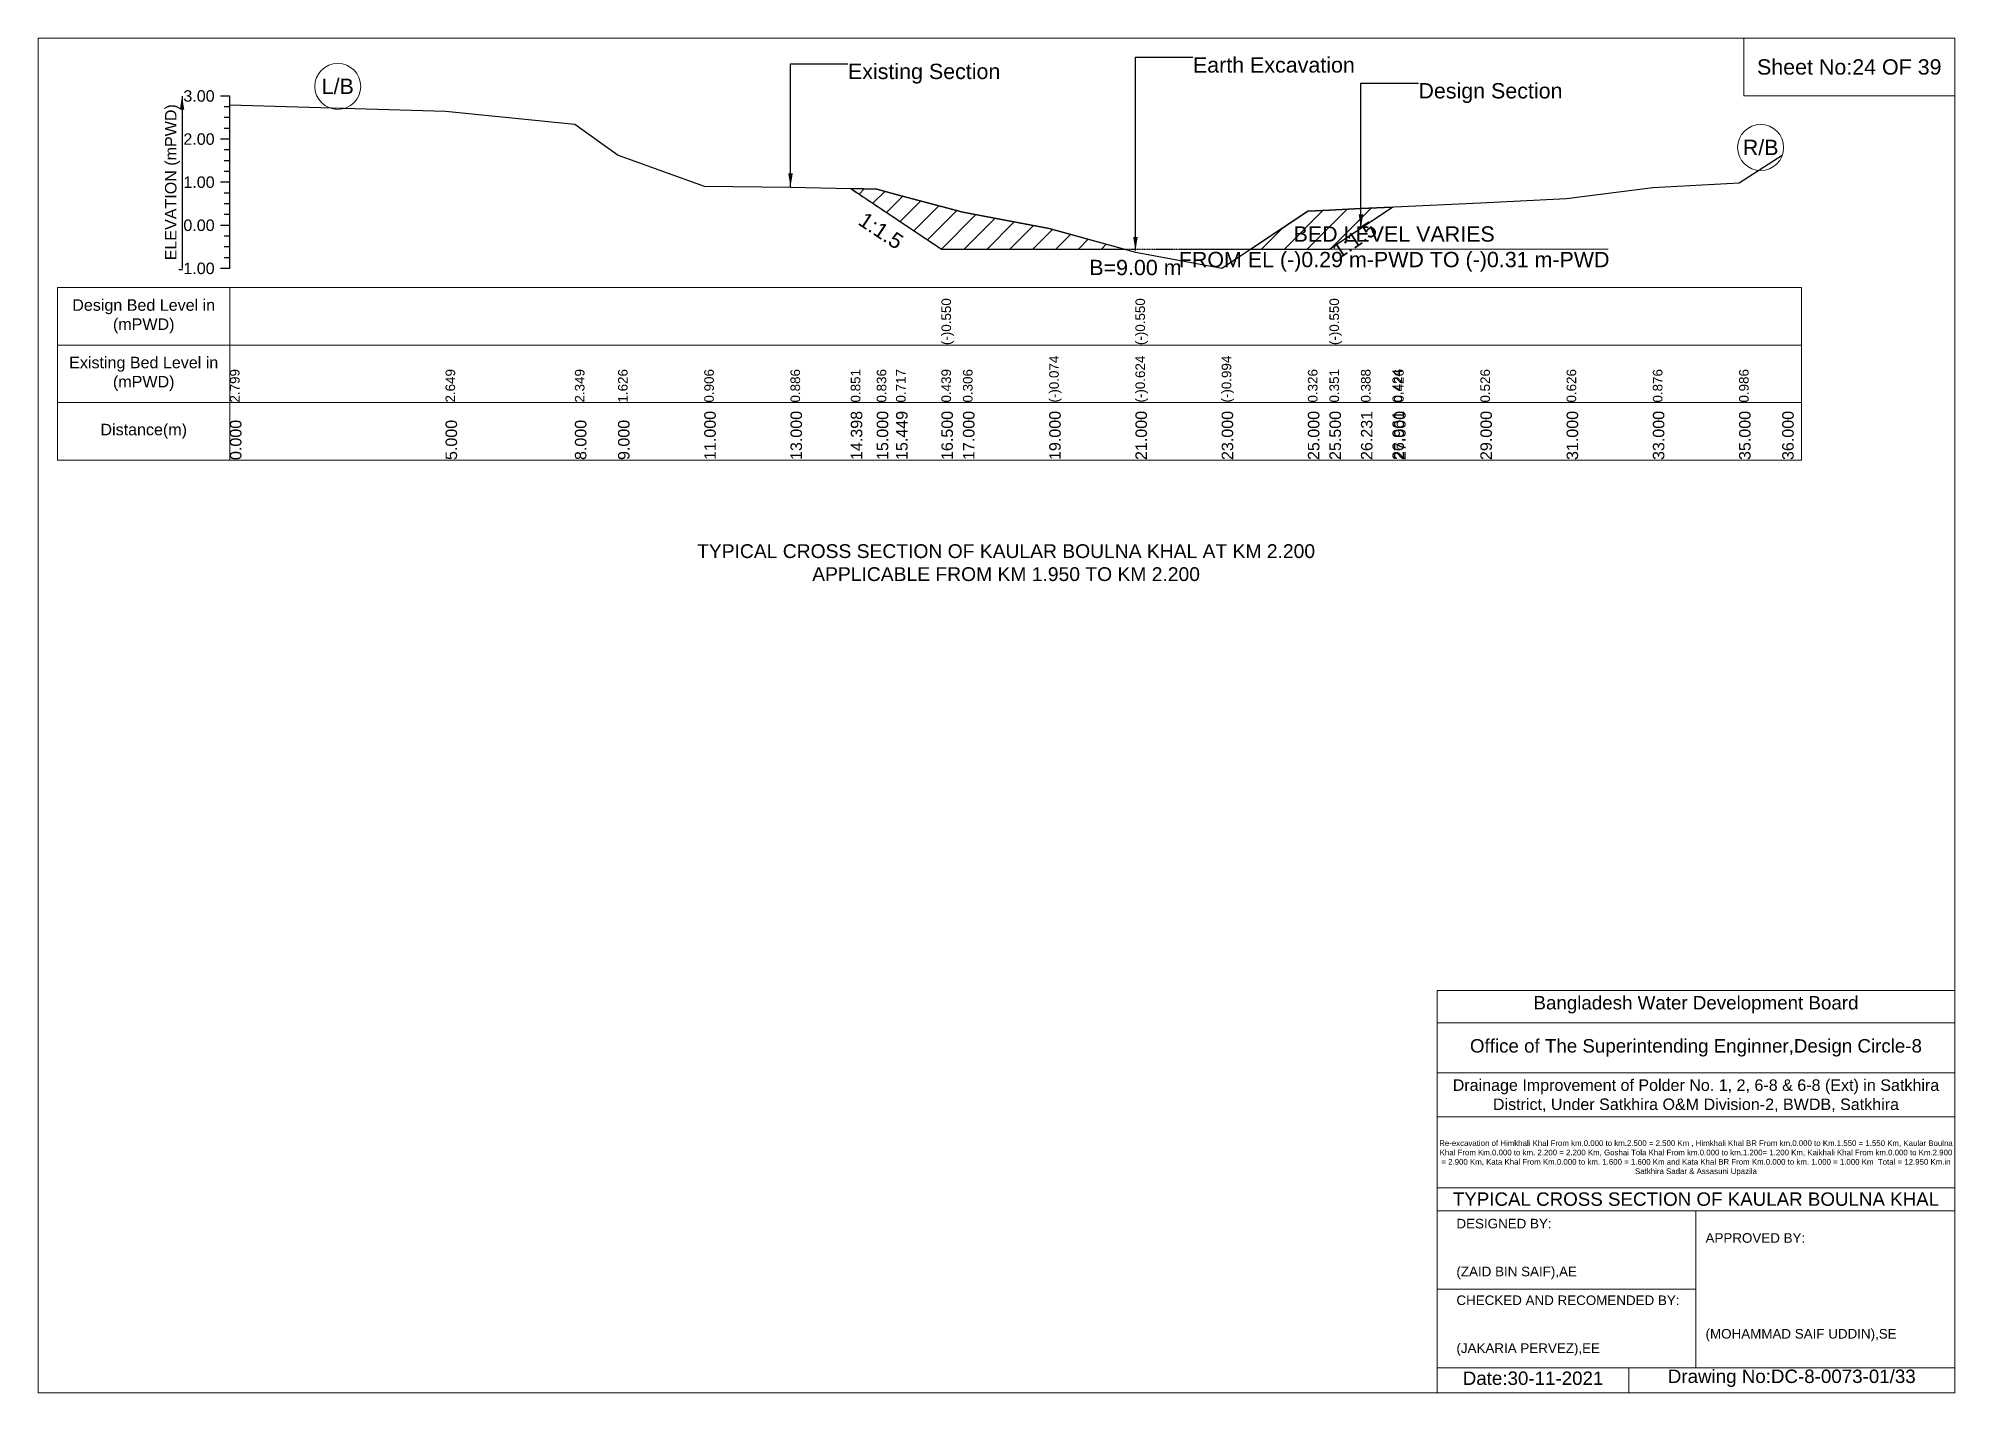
# Model space of a CAD drawing. Header units: inches. Extents: x 93000 to 486000, y -4242 to 0.
# Drawn here: x 330000 to 336000, y -4242 to 0 of the extents above; entities that cross this region are included whole.
import ezdxf

# ---------------------------------------------------------------- set-up
doc = ezdxf.new("R2010")
doc.units = ezdxf.units.IN
doc.header["$LTSCALE"] = 7
doc.header["$MEASUREMENT"] = 0
doc.linetypes.add('DASHED', pattern=[0.75, 0.5, -0.25])
for name, color, linetype, lineweight in [('Cross section Data Border', 7, 'Continuous', 9), ('Cross Section Labels', 7, 'Continuous', 9), ('Design_Bed_Level for Xsection', 7, 'DASHED', 25), ('Existing_Bed_Level for Xsection', 7, 'Continuous', 25), ('Long Section Labels', 7, 'Continuous', 9)]:
    doc.layers.add(name, color=color, linetype=linetype, lineweight=lineweight)
doc.styles.get("Standard").update_dxf_attribs({"font": 'arial.ttf'})
doc.dimstyles.get("Standard").update_dxf_attribs({"dimtxt": 0.18, "dimasz": 0.18, "dimexe": 0.18, "dimexo": 0.0625, "dimgap": 0.09, "dimtad": 0, "dimtih": 1, "dimtoh": 1, "dimdec": 4, "dimzin": 0, "dimdsep": 46, "dimtxsty": 'Standard', "dimcen": 0.09, "dimadec": 0, "dimazin": 0, "dimtfac": 1, "dimtdec": 4, "dimtofl": 0, "dimtmove": 0, "dimatfit": 3, "dimfxl": 1, "dimtolj": 1, "dimtzin": 0, "dimarcsym": 0})

msp = doc.modelspace()

# ---------------------------------------------------------------- texts
at = {"layer": 'Cross section Data Border', "attachment_point": 5}
for s, insert, char_height in [('Sheet No:24 OF 39', (335670, -90), 48), ('Bangladesh Water Development Board', (335190, -3027), 42), ('Office of The Superintending Enginner,Design Circle-8', (335190, -3162), 42)]:
    msp.add_mtext(s, dxfattribs=dict(at, insert=insert, char_height=char_height))
at = {"layer": 'Cross section Data Border'}
for s, insert, char_height, width, attachment_point in [('Design Bed Level in (mPWD)', (330330, -870.8), 36, 480, 5), ('Existing Bed Level in (mPWD)', (330330, -1050.8), 36, 480, 5), ('Distance(m)', (330330, -1230.8), 36, 480, 5), ('Drainage Improvement of Polder No. 1, 2, 6-8 & 6-8 (Ext) in Satkhira District, Under Satkhira O&M Division-2, BWDB, Satkhira', (335190, -3312), 36, 1680, 5), ('Re-excavation of Himkhali Khal From km.0.000 to km.2.500 = 2.500 Km , Himkhali Khal BR From km.0.000 to Km.1.550 = 1.550 Km, Kaular Boulna Khal From Km.0.000 to km. 2.200 = 2.200 Km, Goshai Tola Khal From km.0.000 to km.1.200= 1.200 Km, Kaikhali Khal From km.0.000 to Km.2.900 = 2.900 Km, Kata Khal From Km.0.000 to km. 1.600 = 1.600 Km and Kata Khal BR From Km.0.000 to km. 1.000 = 1.000 Km  Total = 12.950 Km.in Satkhira Sadar & Assasuni Upazila', (335190, -3507), 17.611, 1620, 5), ('TYPICAL CROSS SECTION OF KAULAR BOULNA KHAL', (335190, -3636), 42, 1680, 5), ('DESIGNED BY:^J^J^J(ZAID BIN SAIF),AE', (334440, -3792), 30, 840, 4), ('APPROVED BY:^J^J^J^J^J^J(MOHAMMAD SAIF UDDIN),SE', (335220, -3912), 30, 840, 4), ('CHECKED AND RECOMENDED BY:^J^J^J(JAKARIA PERVEZ),EE', (334440, -4032), 30, 840, 4), ('Date:30-11-2021', (334680, -4197), 42, 840, 5), ('Drawing No:DC-8-0073-01/33', (335490, -4197), 42, 1320, 5)]:
    msp.add_mtext(s, dxfattribs=dict(at, insert=insert, char_height=char_height, width=width, attachment_point=attachment_point))
at = {"layer": 'Cross Section Labels'}
for s, insert, char_height, attachment_point in [('Earth Excavation', (333615, -59.3), 48, 1), ('Existing Section', (332535, -79.6), 48, 1), ('L/B', (330937.5, -150.6), 48, 5), ('Design Section', (334321.1, -140.3), 48, 1), ('R/B', (335392.5, -342), 48, 5), ('BED LEVEL VARIES ^JFROM EL (-)0.29 m-PWD TO (-)0.31 m-PWD', (334245, -660.1), 48, 5), ('B=9.00 m', (333435, -693.8), 48, 2), ('TYPICAL CROSS SECTION OF KAULAR BOULNA KHAL AT KM 2.200^JAPPLICABLE FROM KM 1.950 TO KM 2.200', (333030, -1642.5), 43.2, 5)]:
    msp.add_mtext(s, dxfattribs=dict(at, insert=insert, char_height=char_height, attachment_point=attachment_point))
at = {"layer": 'Cross Section Labels', "char_height": 48, "attachment_point": 2}
for insert, rotation in [((332651.9, -582.4), 326.30993), ((334107.4, -611.2), 33.69007)]:
    msp.add_mtext('1:1.5', dxfattribs=dict(at, insert=insert, rotation=rotation))
at = {"layer": 'Existing_Bed_Level for Xsection', "char_height": 36, "attachment_point": 6}
for s, insert in [('3.00', (330552, -180.8)), ('2.00', (330552, -315.8)), ('1.00', (330552, -450.8)), ('0.00', (330552, -585.8)), ('-1.00', (330552, -720.8))]:
    msp.add_mtext(s, dxfattribs=dict(at, insert=insert))
at = {"layer": 'Existing_Bed_Level for Xsection', "insert": (330420, -450.8), "char_height": 36, "attachment_point": 5, "rotation": 90}
msp.add_mtext('ELEVATION (mPWD)', dxfattribs=at)
at = {"layer": 'Long Section Labels', "attachment_point": 1, "rotation": 90}
for s, insert, char_height in [('(-)0.550', (332827.5, -960.8), 30), ('(-)0.550', (333435, -960.8), 30), ('(-)0.550', (334042.5, -960.8), 30), ('(-)0.074', (333165, -1140.8), 30), ('(-)0.624', (333435, -1140.8), 30), ('(-)0.624', (333435, -1140.8), 30), ('(-)0.624', (333435, -1140.8), 30), ('(-)0.994', (333705, -1140.8), 30), ('2.799', (330600, -1140.8), 30), ('2.649', (331275, -1140.8), 30), ('2.349', (331680, -1140.8), 30), ('1.626', (331815, -1140.8), 30), ('1.626', (331815, -1140.8), 30), ('0.906', (332085, -1140.8), 30), ('0.886', (332355, -1140.8), 30), ('0.851', (332543.8, -1140.8), 30), ('0.836', (332625, -1140.8), 30), ('0.717', (332685.6, -1140.8), 30), ('0.439', (332827.5, -1140.8), 30), ('0.439', (332827.5, -1140.8), 30), ('0.439', (332827.5, -1140.8), 30), ('0.306', (332895, -1140.8), 30), ('0.326', (333975, -1140.8), 30), ('0.351', (334042.5, -1140.8), 30), ('0.351', (334042.5, -1140.8), 30), ('0.351', (334042.5, -1140.8), 30), ('0.388', (334141.1, -1140.8), 30), ('0.424', (334239.7, -1140.8), 30), ('0.426', (334245, -1140.8), 30), ('0.526', (334515, -1140.8), 30), ('0.626', (334785, -1140.8), 30), ('0.876', (335055, -1140.8), 30), ('0.986', (335325, -1140.8), 30), ('0.000', (330600, -1320.8), 36), ('5.000', (331275, -1320.8), 36), ('8.000', (331680, -1320.8), 36), ('9.000', (331815, -1320.8), 36), ('11.000', (332085, -1320.8), 36), ('13.000', (332355, -1320.8), 36), ('14.398', (332543.8, -1320.8), 36), ('15.000', (332625, -1320.8), 36), ('15.449', (332685.6, -1320.8), 36), ('16.500', (332827.5, -1320.8), 36), ('16.500', (332827.5, -1320.8), 36), ('16.500', (332827.5, -1320.8), 36), ('17.000', (332895, -1320.8), 36), ('19.000', (333165, -1320.8), 36), ('21.000', (333435, -1320.8), 36), ('21.000', (333435, -1320.8), 36), ('21.000', (333435, -1320.8), 36), ('23.000', (333705, -1320.8), 36), ('25.000', (333975, -1320.8), 36), ('25.500', (334042.5, -1320.8), 36), ('25.500', (334042.5, -1320.8), 36), ('25.500', (334042.5, -1320.8), 36), ('26.231', (334141.1, -1320.8), 36), ('26.961', (334239.7, -1320.8), 36), ('27.000', (334245, -1320.8), 36), ('29.000', (334515, -1320.8), 36), ('31.000', (334785, -1320.8), 36), ('33.000', (335055, -1320.8), 36), ('35.000', (335325, -1320.8), 36), ('36.000', (335460, -1320.8), 36)]:
    msp.add_mtext(s, dxfattribs=dict(at, insert=insert, char_height=char_height))

# ---------------------------------------------------------------- hatches: boundary and pattern name
at = {"layer": 'Existing_Bed_Level for Xsection'}
h = msp.add_hatch(dxfattribs=at)
h.set_pattern_fill('ANSI31', color=256, scale=405, style=0)
h.paths.add_polyline_path([(332543.8, -470.9), (332625, -525.1), (332685.6, -565.5), (332827.5, -660.1), (332895, -660.1), (333165, -660.1), (333398.7, -660.1), (333165, -595.8), (332895, -544.5), (332827.5, -526.6), (332685.6, -489), (332625, -472.9)])
h = msp.add_hatch(dxfattribs=at)
h.set_pattern_fill('ANSI31', color=256, scale=405, style=0)
h.paths.add_polyline_path([(333795.8, -660.1), (333975, -660.1), (334042.5, -660.1), (334141.1, -594.3), (334239.7, -528.6), (334141.1, -533.5), (334042.5, -538.4), (333975, -541.8)])

# ---------------------------------------------------------------- linework, layer by layer
at = {"layer": 'Cross section Data Border'}
for points in [[(330000, 0), (336000, 0), (336000, -4242), (330000, -4242)], [(335340, 0), (336000, 0), (336000, -180), (335340, -180)], [(330060, -780.8), (335520, -780.8), (335520, -1320.8), (330060, -1320.8)]]:
    msp.add_lwpolyline(points, close=True, dxfattribs=at)
for points in [[(330600, -780.8), (330600, -1320.8)], [(330060, -960.8), (335520, -960.8)], [(330060, -1140.8), (335520, -1140.8)], [(334380, -4242), (334380, -2982), (336000, -2982)], [(334380, -3084), (336000, -3084)], [(334380, -3240), (336000, -3240)], [(334380, -3378), (336000, -3378)], [(334380, -3600), (336000, -3600)], [(334380, -3672), (336000, -3672)], [(335190, -3672), (335190, -4164)], [(334380, -3918), (335190, -3918)], [(334380, -4164), (336000, -4164)], [(334980, -4164), (334980, -4242)]]:
    msp.add_lwpolyline(points, dxfattribs=at)
at = {"layer": 'Cross Section Labels'}
msp.add_lwpolyline([(333575.2, -660.1), (334914.8, -660.1)], dxfattribs=at)
for centre in [(330937.5, -150.6), (335392.5, -342)]:
    msp.add_circle(centre, 72, dxfattribs=at)
at = {"layer": 'Design_Bed_Level for Xsection'}
msp.add_lwpolyline([(332543.8, -470.9), (332685.6, -565.5), (332827.5, -660.1), (333435, -660.1), (334042.5, -660.1), (334141.1, -594.3), (334239.7, -528.6)], dxfattribs=at)
at = {"layer": 'Existing_Bed_Level for Xsection'}
for points in [[(330600, -180.8), (330570, -180.8)], [(330600, -214.6), (330582, -214.6)], [(330600, -720.8), (330600, -585.8), (330600, -450.8), (330600, -315.8), (330600, -180.8)], [(330600, -207.9), (331275, -228.2), (331680, -268.7), (331815, -366.3), (332085, -463.5), (332355, -466.2), (332543.8, -470.9), (332625, -472.9), (332685.6, -489), (332827.5, -526.6), (332827.5, -526.6), (332895, -544.5), (333165, -595.8), (333435, -670), (333435, -670), (333705, -720), (333975, -541.8), (334042.5, -538.4), (334042.5, -538.4), (334141.1, -533.5), (334239.7, -528.6), (334245, -528.3), (334515, -514.8), (334785, -501.3), (335055, -467.6), (335325, -452.7), (335460, -366.3)], [(330600, -248.3), (330582, -248.3)], [(330600, -282.1), (330582, -282.1)], [(330600, -315.8), (330570, -315.8)], [(330600, -349.6), (330582, -349.6)], [(330600, -383.3), (330582, -383.3)], [(330600, -417.1), (330582, -417.1)], [(330600, -450.8), (330570, -450.8)], [(330600, -484.6), (330582, -484.6)], [(330600, -518.3), (330582, -518.3)], [(330600, -585.8), (330570, -585.8)], [(330600, -552.1), (330582, -552.1)], [(330600, -619.6), (330582, -619.6)], [(330600, -653.3), (330582, -653.3)], [(330600, -687.1), (330582, -687.1)], [(330600, -720.8), (330570, -720.8)]]:
    msp.add_lwpolyline(points, dxfattribs=at)
for points in [[(332543.8, -470.9), (332543.8, -470.9), (332625, -525.1), (332685.6, -565.5), (332827.5, -660.1), (332827.5, -660.1), (332895, -660.1), (333165, -660.1), (333398.7, -660.1), (333165, -595.8), (332895, -544.5), (332827.5, -526.6), (332827.5, -526.6), (332685.6, -489), (332625, -472.9), (332543.8, -470.9)], [(333795.8, -660.1), (333975, -660.1), (334042.5, -660.1), (334042.5, -660.1), (334141.1, -594.3), (334239.7, -528.6), (334141.1, -533.5), (334042.5, -538.4), (334042.5, -538.4), (333975, -541.8)]]:
    msp.add_lwpolyline(points, close=True, dxfattribs=at)

msp.set_redraw_order([(e.dxf.handle, doc.entitydb.next_handle()) for e in msp.query("TEXT MTEXT ATTDEF DIMENSION ARC_DIMENSION")])  # texts and dimensions are drawn at this point

# ---------------------------------------------------------------- leaders
at = {"layer": 'Cross Section Labels', "annotation_type": 0, "has_hookline": 1, "hookline_direction": 0}
for points, text_width in [([(333435, -665.1), (333435, -59.3), (333614.9, -59.3)], 497), ([(332355, -466.2), (332355, -79.6), (332534.9, -79.6)], 467.2), ([(334141.1, -594.3), (334141.1, -140.3), (334321, -140.3)], 441.2)]:
    msp.add_leader(points, dimstyle='Standard', override={"dimasz": 43.2}, dxfattribs=dict(at, text_width=text_width))
at = {"layer": 'Existing_Bed_Level for Xsection'}
msp.add_leader([(330450, -180.8), (330450, -720.8)], dimstyle='Standard', override={"dimasz": 43.2}, dxfattribs=at)

doc.saveas('drawing.dxf')
